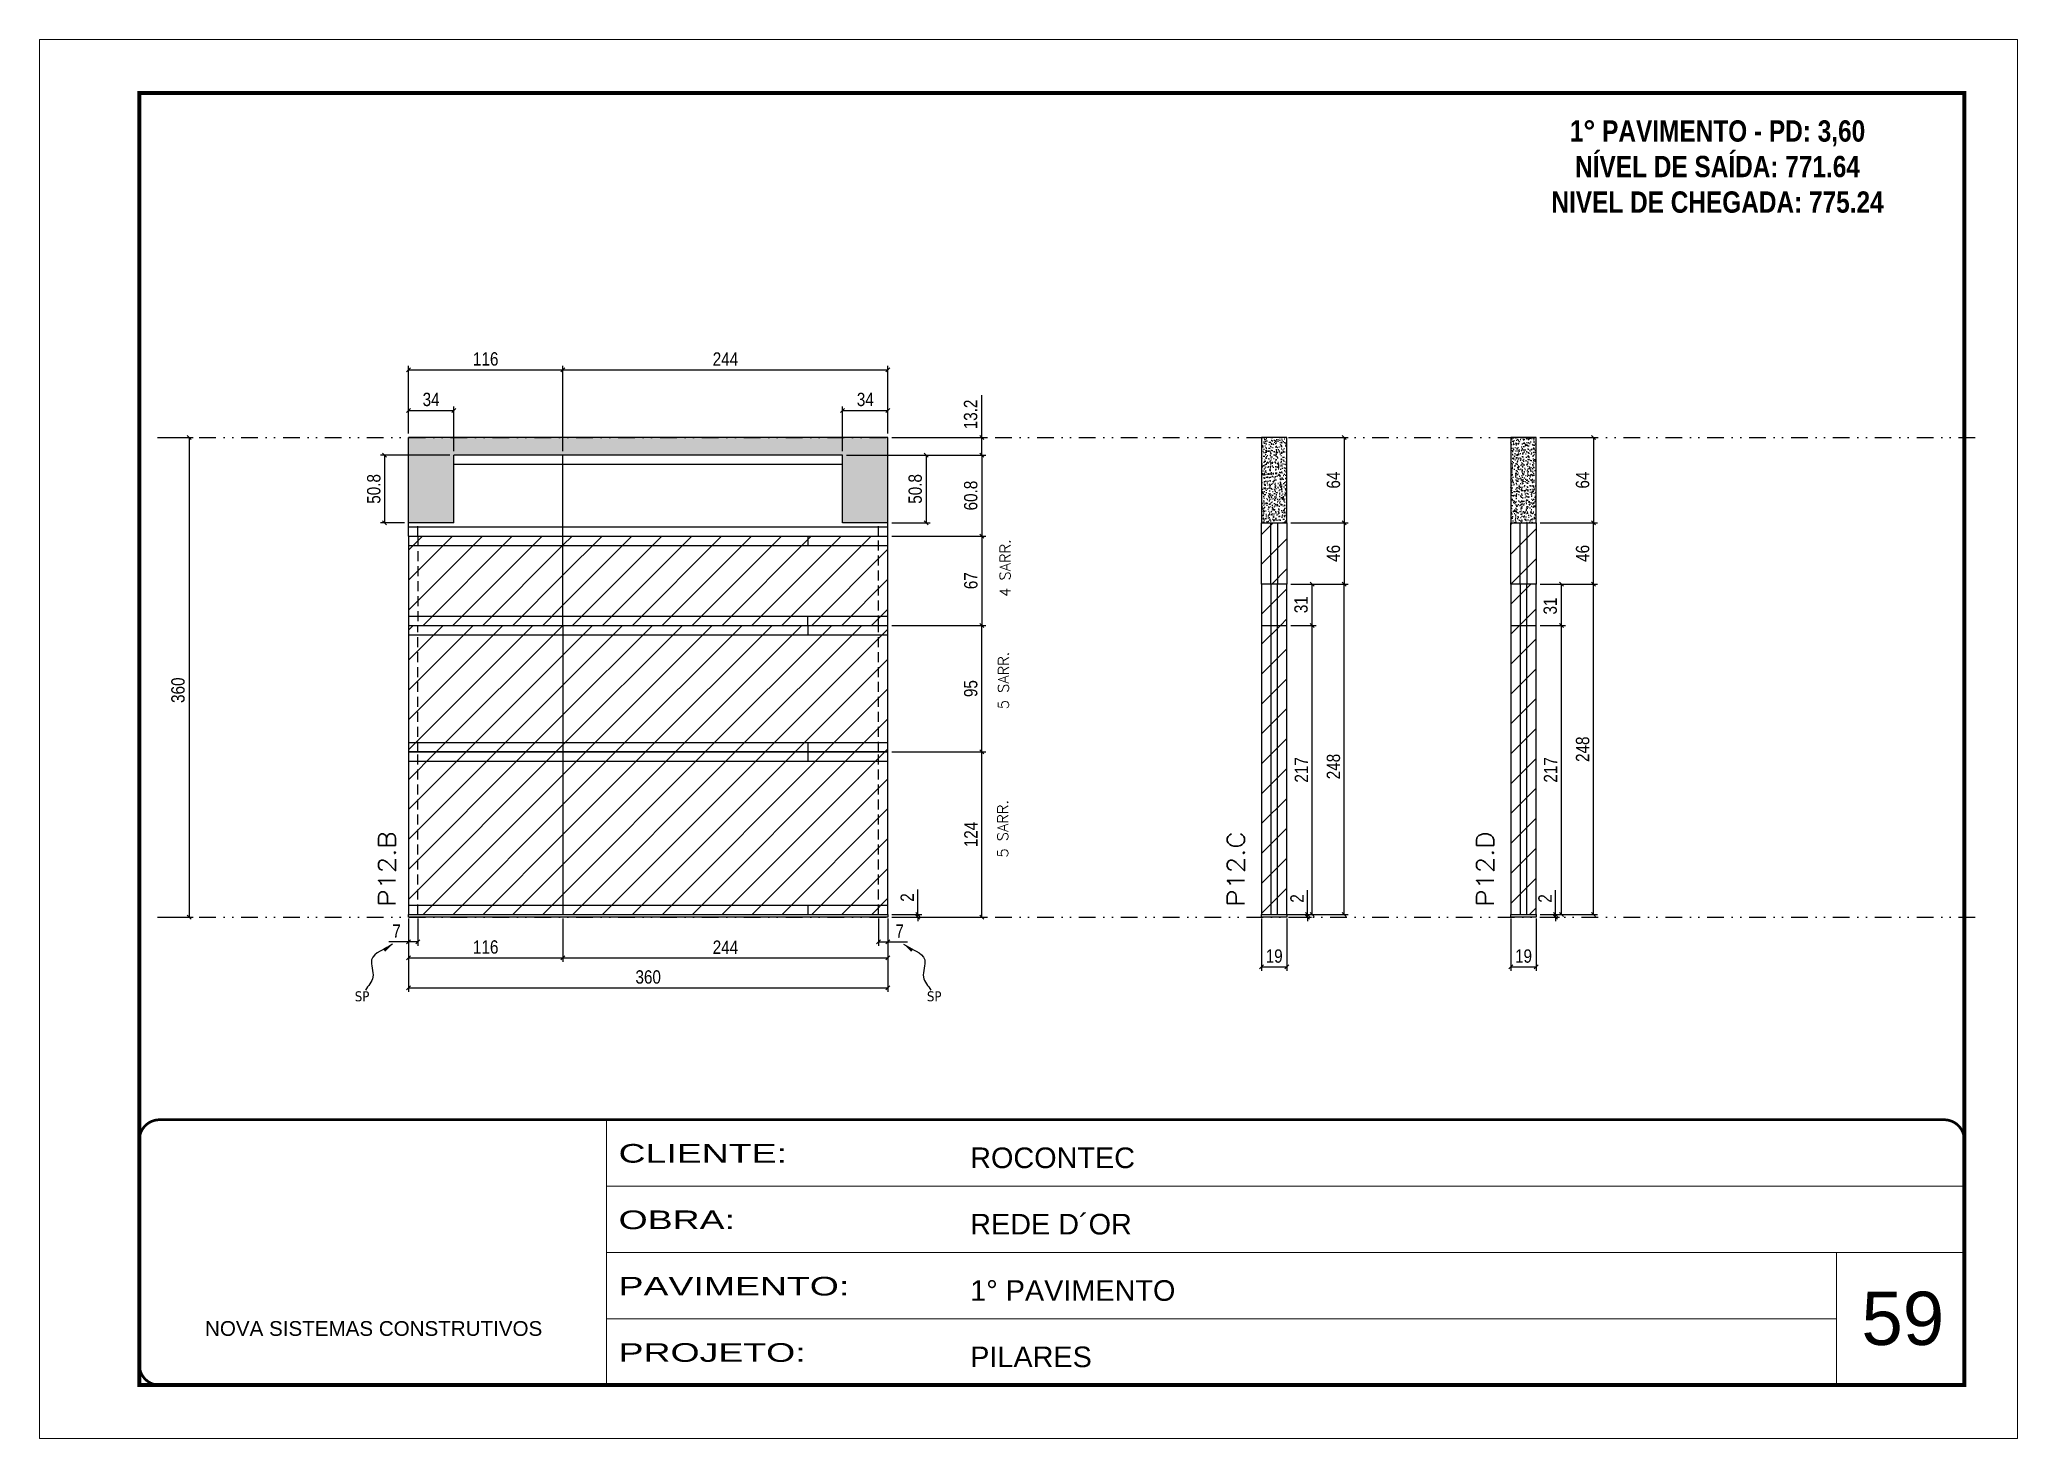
# Model space of a CAD drawing. Extents: x 2949 to 9203, y -16089 to 12527.
# Drawn here: x 6133 to 7618, y -4603 to -3553 of the extents above; entities that cross this region are included whole.
import ezdxf

# ---------------------------------------------------------------- set-up
doc = ezdxf.new("R2010")
doc.units = 0
for name, pattern in [('CONTINUO', [0]), ('DASHED', [0.75, 0.5, -0.25]), ('DIVIDE2', [0.625, 0.25, -0.125, 0, -0.125, 0, -0.125]), ('HIDDEN', [0.375, 0.25, -0.125])]:
    doc.linetypes.add(name, pattern=pattern)
for name, color, linetype, lineweight in [('CARIMBO', 255, 'Continuous', 9), ('Folhas', 255, 'Continuous', 9), ('Hachura', 251, 'Continuous', 9), ('SARRAFO DE PRESSAO', 251, 'DASHED', 9), ('Texto Seção', 7, 'Continuous', 15)]:
    doc.layers.add(name, color=color, linetype=linetype, lineweight=lineweight)
for name, color, linetype in [('COTA', 241, 'Continuous'), ('cotas', 4, 'Continuous'), ('NOMENCLATURA', 7, 'Continuous'), ('Nível', 160, 'Continuous'), ('Painéis', 200, 'Continuous'), ('SARR_2.2x7', 40, 'Continuous'), ('Sarrafo de Pressão', 42, 'HIDDEN'), ('texto', 7, 'Continuous')]:
    doc.layers.add(name, color=color, linetype=linetype)
doc.styles.add('ARIAL', font='arial.ttf')
doc.styles.add('COTA TECNICA', font='techl___.ttf', dxfattribs={"height": 10})
doc.styles.add('COTA TECNICA-50', font='techl___.ttf', dxfattribs={"height": 10})
doc.styles.add('REGUA-120', font='ROMANS.shx', dxfattribs={"height": 15})
doc.styles.add('ROMANC', font='techb___.ttf', dxfattribs={"height": 2.5})
doc.styles.add('ROMANS', font='romans.shx')
doc.styles.get("Standard").update_dxf_attribs({"font": 'arial.ttf'})
doc.styles.add('Tecnologia', font='')
doc.styles.get('Tecnologia').set_extended_font_data('Forgotten Futurist')
doc.dimstyles.new('COTA PAINEL-50', dxfattribs={"dimtxt": 10, "dimasz": 3, "dimexe": 3, "dimexo": 3, "dimgap": 3, "dimtad": 1, "dimdec": 1, "dimzin": 12, "dimdsep": 46, "dimtxsty": 'COTA TECNICA-50', "dimblk1": 'OBLIQUE', "dimblk2": 'OBLIQUE', "dimsah": 1, "dimcen": 0.9, "dimclrd": 4, "dimclre": 4, "dimclrt": 240, "dimadec": 1, "dimazin": 3, "dimtfac": 1, "dimtdec": 1, "dimtmove": 0, "dimatfit": 3, "dimfxl": 1, "dimtolj": 1, "dimtzin": 12, "dimarcsym": 0})
doc.dimstyles.new('PAINEL', dxfattribs={"dimtxt": 10, "dimasz": 3, "dimexe": 3, "dimexo": 3, "dimgap": 3, "dimtad": 1, "dimdec": 1, "dimzin": 12, "dimdsep": 46, "dimtxsty": 'COTA TECNICA', "dimblk1": 'OBLIQUE', "dimblk2": 'OBLIQUE', "dimsah": 1, "dimcen": 0.9, "dimclrd": 4, "dimclre": 4, "dimclrt": 240, "dimadec": 1, "dimazin": 3, "dimtfac": 1, "dimtdec": 1, "dimtmove": 0, "dimatfit": 3, "dimfxl": 1, "dimtolj": 1, "dimtzin": 12, "dimarcsym": 0})
doc.dimstyles.get("Standard").update_dxf_attribs({"dimtxt": 0.18, "dimasz": 0.18, "dimexe": 0.18, "dimexo": 0.0625, "dimgap": 0.09, "dimtad": 0, "dimtih": 1, "dimtoh": 1, "dimdec": 4, "dimzin": 0, "dimdsep": 46, "dimtxsty": 'Standard', "dimcen": 0.09, "dimadec": 0, "dimazin": 0, "dimtfac": 1, "dimtdec": 4, "dimtofl": 0, "dimtmove": 0, "dimatfit": 3, "dimfxl": 1, "dimtolj": 1, "dimtzin": 0, "dimarcsym": 0})
pattern_1 = [(45, (-122874.967, -36496.372), (-11.2253202, 11.2253202), [])]
pattern_2 = [(45, (0, 1148.575), (-11.22532, 11.22532), [])]

msp = doc.modelspace()

# ---------------------------------------------------------------- texts
at = {"layer": 'CARIMBO', "style": 'ARIAL'}
msp.add_text('59', height=40, dxfattribs=at).set_placement((7500.39, -4533.17))
at = {"layer": 'NOMENCLATURA', "color": 2, "insert": (7392.36, -3587.26), "char_height": 16, "attachment_point": 2, "style": 'ROMANC'}
msp.add_mtext_dynamic_manual_height_columns('\\P1° PAVIMENTO - PD: 3,60\\PNÍVEL DE SAÍDA: 771.64\\PNIVEL DE CHEGADA: 775.24', width=300.2766, gutter_width=1, heights=[0], dxfattribs=at)
at = {"layer": 'texto', "color": 0, "char_height": 7.5, "attachment_point": 5}
for insert in [(6374.7, -4271.52), (6804.25, -4271.52)]:
    msp.add_mtext('{\\fTahoma|b0|i0|c0|p34;\\C4;SP}', dxfattribs=dict(at, insert=insert))
at = {"layer": 'Texto Seção', "linetype": 'Continuous', "style": 'ROMANS'}
for s, p in [('4 SARR.', (6861.47, -3971.66)), ('5 SARR.', (6860.17, -4056.01)), ('5 SARR.', (6859.75, -4167.32))]:
    msp.add_text(s, height=8, rotation=90, dxfattribs=at).set_placement(p)
at = {"layer": 'Texto Seção', "style": 'REGUA-120', "width": 1.1}
for s, p in [('P12.B', (6399.89, -4204.14)), ('P12.C', (7037.23, -4204.14)), ('P12.D', (7224.38, -4204.14))]:
    msp.add_text(s, height=13, rotation=90, dxfattribs=at).set_placement(p)

# ---------------------------------------------------------------- blocks, each defined once
blk = doc.blocks.new('9999999999')
at = {"color": 30, "linetype": 'CONTINUO'}
for p, q in [((98564.6, 34230.2), (98564.6, 34429.4)), ((98564.6, 34379.6), (99584, 34379.6)), ((98564.6, 34329.8), (99488, 34329.8)), ((99584, 34329.8), (99488, 34329.8)), ((99488, 34329.8), (99488, 34230.2)), ((98564.6, 34280), (99488, 34280))]:
    blk.add_line(p, q, dxfattribs=at)
at = {"color": 30, "linetype": 'CONTINUO', "const_width": 2}
blk.add_lwpolyline([(99584, 34230.2), (99584, 34414.4, 0.414214), (99569, 34429.4), (98229, 34429.4, 0.414214), (98214, 34414.4), (98214, 34245.2, 0.414214), (98229, 34230.2), (99584, 34230.2)], format="xyb", dxfattribs=at)
at = {"layer": 'Folhas'}
blk.add_lwpolyline([(98139, 34190.2), (99624, 34190.2), (99624, 35240.2), (98139, 35240.2)], close=True, dxfattribs=at)
at = {"layer": 'Folhas', "color": 30, "const_width": 3}
blk.add_lwpolyline([(98214, 34230.2), (99584, 34230.2), (99584, 35200.2), (98214, 35200.2)], close=True, dxfattribs=at)
at = {"color": 7, "linetype": 'Continuous', "ltscale": 5, "style": 'ARIAL'}
for s, height, p in [('ROCONTEC', 15.48, (98837.7, 34393.1)), ('REDE D´OR', 15.48, (98837.7, 34343.3)), ('1° PAVIMENTO', 15.483, (98837.7, 34293.5)), ('NOVA SISTEMAS CONSTRUTIVOS', 11.059, (98263.2, 34267.2)), ('PILARES', 15.48, (98837.7, 34243.7))]:
    blk.add_text(s, height=height, dxfattribs=at).set_placement(p)
at = {"layer": 'Folhas', "color": 7, "style": 'Tecnologia', "width": 1.5}
for s, p in [('CLIENTE:', (98573.7, 34397.2)), ('OBRA:', (98573.7, 34347.3)), ('PAVIMENTO:', (98573.7, 34297.5)), ('PROJETO:', (98573.7, 34247.7))]:
    blk.add_text(s, height=14, dxfattribs=at).set_placement(p)
blk = doc.blocks.new('_Oblique')
at = {"color": 0, "linetype": 'ByBlock', "lineweight": -2}
blk.add_line((-0.5, -0.5), (0.5, 0.5), dxfattribs=at)
blk = doc.blocks.new('*D2251')
at = {"layer": 'cotas', "color": 4, "linetype": 'ByBlock', "lineweight": -2, "transparency": 16777216}
for p, q in [((6224, -3852), (6247.8, -3852)), ((6244.8, -3852), (6244.8, -4212)), ((6224, -4212), (6247.8, -4212))]:
    blk.add_line(p, q, dxfattribs=at)
at = {"layer": 'Defpoints', "color": 0, "linetype": 'ByBlock', "transparency": 16777216}
for p in [(6221, -3852), (6221, -4212), (6244.8, -4212)]:
    blk.add_point(p, dxfattribs=at)
at = {"layer": 'cotas', "color": 4, "linetype": 'ByBlock', "lineweight": -2, "transparency": 16777216, "xscale": 3, "yscale": 3, "zscale": 3}
for p, rotation in [((6244.8, -3852), 90), ((6244.8, -4212), 270)]:
    blk.add_blockref('_Oblique', p, dxfattribs=dict(at, rotation=rotation))
at = {"layer": 'cotas', "color": 240, "linetype": 'ByBlock', "transparency": 16777216, "insert": (6236.5, -4041.7), "char_height": 10, "attachment_point": 5, "rotation": 90, "style": 'COTA TECNICA'}
blk.add_mtext('\\A1;360', dxfattribs=at)
blk = doc.blocks.new('*D2256')
at = {"layer": 'COTA', "color": 4, "lineweight": -2, "transparency": 16777216}
for p, q in [((6409.5, -4213), (6409.5, -4268.2)), ((6769.5, -4213), (6769.5, -4268.2)), ((6409.5, -4265.2), (6769.5, -4265.2))]:
    blk.add_line(p, q, dxfattribs=at)
at = {"layer": 'Defpoints', "color": 0, "transparency": 16777216}
for p in [(6409.5, -4210), (6769.5, -4210), (6769.5, -4265.2)]:
    blk.add_point(p, dxfattribs=at)
at = {"layer": 'COTA', "color": 4, "lineweight": -2, "transparency": 16777216, "xscale": 3, "yscale": 3, "zscale": 3, "rotation": 180}
blk.add_blockref('_Oblique', (6409.5, -4265.2), dxfattribs=at)
at = {"layer": 'COTA', "color": 4, "lineweight": -2, "transparency": 16777216, "xscale": 3, "yscale": 3, "zscale": 3}
blk.add_blockref('_Oblique', (6769.5, -4265.2), dxfattribs=at)
at = {"layer": 'COTA', "color": 240, "transparency": 16777216, "insert": (6589.5, -4257), "char_height": 10, "attachment_point": 5, "style": 'COTA TECNICA'}
blk.add_mtext('\\A1;360', dxfattribs=at)
blk = doc.blocks.new('*D2257')
at = {"layer": 'COTA', "color": 4, "lineweight": -2, "transparency": 16777216}
for p, q in [((6409.5, -4215), (6409.5, -4233.5)), ((6416.5, -4213), (6416.5, -4233.5)), ((6409.5, -4230.5), (6394.7, -4230.5)), ((6416.5, -4230.5), (6409.5, -4230.5))]:
    blk.add_line(p, q, dxfattribs=at)
at = {"layer": 'Defpoints', "color": 0, "transparency": 16777216}
for p in [(6409.5, -4212), (6416.5, -4210), (6409.5, -4230.5)]:
    blk.add_point(p, dxfattribs=at)
at = {"layer": 'COTA', "color": 4, "lineweight": -2, "transparency": 16777216, "xscale": 3, "yscale": 3, "zscale": 3, "rotation": 180}
blk.add_blockref('_Oblique', (6409.5, -4230.5), dxfattribs=at)
at = {"layer": 'COTA', "color": 4, "lineweight": -2, "transparency": 16777216, "xscale": 3, "yscale": 3, "zscale": 3}
blk.add_blockref('_Oblique', (6416.5, -4230.5), dxfattribs=at)
at = {"layer": 'COTA', "color": 240, "transparency": 16777216, "insert": (6400.6, -4222.5), "char_height": 10, "attachment_point": 5, "style": 'COTA TECNICA-50'}
blk.add_mtext('\\A1;7', dxfattribs=at)
blk = doc.blocks.new('*D2258')
at = {"layer": 'COTA', "color": 4, "lineweight": -2, "transparency": 16777216}
for p, q in [((6762.5, -4213), (6762.5, -4233.5)), ((6769.5, -4215), (6769.5, -4233.5)), ((6762.5, -4230.5), (6769.5, -4230.5)), ((6769.5, -4230.5), (6784.2, -4230.5))]:
    blk.add_line(p, q, dxfattribs=at)
at = {"layer": 'Defpoints', "color": 0, "transparency": 16777216}
for p in [(6762.5, -4210), (6769.5, -4212), (6769.5, -4230.5)]:
    blk.add_point(p, dxfattribs=at)
at = {"layer": 'COTA', "color": 4, "lineweight": -2, "transparency": 16777216, "xscale": 3, "yscale": 3, "zscale": 3, "rotation": 180}
blk.add_blockref('_Oblique', (6762.5, -4230.5), dxfattribs=at)
at = {"layer": 'COTA', "color": 4, "lineweight": -2, "transparency": 16777216, "xscale": 3, "yscale": 3, "zscale": 3}
blk.add_blockref('_Oblique', (6769.5, -4230.5), dxfattribs=at)
at = {"layer": 'COTA', "color": 240, "transparency": 16777216, "insert": (6778.3, -4222.5), "char_height": 10, "attachment_point": 5, "style": 'COTA TECNICA-50'}
blk.add_mtext('\\A1;7', dxfattribs=at)
blk = doc.blocks.new('*D2259')
at = {"layer": 'COTA', "color": 4, "lineweight": -2, "transparency": 16777216}
for p, q in [((6772.5, -4088), (6842.9, -4088)), ((6839.9, -4212), (6839.9, -4088)), ((6772.5, -4212), (6842.9, -4212))]:
    blk.add_line(p, q, dxfattribs=at)
at = {"layer": 'Defpoints', "color": 0, "transparency": 16777216}
for p in [(6769.5, -4088), (6839.9, -4088), (6769.5, -4212)]:
    blk.add_point(p, dxfattribs=at)
at = {"layer": 'COTA', "color": 4, "lineweight": -2, "transparency": 16777216, "xscale": 3, "yscale": 3, "zscale": 3}
for p, rotation in [((6839.9, -4088), 90), ((6839.9, -4212), 270)]:
    blk.add_blockref('_Oblique', p, dxfattribs=dict(at, rotation=rotation))
at = {"layer": 'COTA', "color": 240, "transparency": 16777216, "insert": (6831.8, -4150), "char_height": 10, "attachment_point": 5, "rotation": 90, "style": 'COTA TECNICA-50'}
blk.add_mtext('\\A1;124', dxfattribs=at)
blk = doc.blocks.new('*D2260')
at = {"layer": 'COTA', "color": 4, "lineweight": -2, "transparency": 16777216}
for p, q in [((6792, -4210), (6792, -4191.2)), ((6772.5, -4210), (6795, -4210)), ((6772.5, -4212), (6795, -4212)), ((6792, -4212), (6792, -4210)), ((6792, -4212), (6792, -4215))]:
    blk.add_line(p, q, dxfattribs=at)
at = {"layer": 'Defpoints', "color": 0, "transparency": 16777216}
for p in [(6769.5, -4210), (6769.5, -4212), (6792, -4212)]:
    blk.add_point(p, dxfattribs=at)
at = {"layer": 'COTA', "color": 4, "lineweight": -2, "transparency": 16777216, "xscale": 3, "yscale": 3, "zscale": 3}
for p, rotation in [((6792, -4210), 270), ((6792, -4212), 90)]:
    blk.add_blockref('_Oblique', p, dxfattribs=dict(at, rotation=rotation))
at = {"layer": 'COTA', "color": 240, "transparency": 16777216, "insert": (6784, -4197.3), "char_height": 10, "attachment_point": 5, "rotation": 90, "style": 'COTA TECNICA-50'}
blk.add_mtext('\\A1;2', dxfattribs=at)
blk = doc.blocks.new('*D2261')
at = {"layer": 'COTA', "color": 4, "linetype": 'ByBlock', "lineweight": -2, "transparency": 16777216}
for p, q in [((6772.5, -3993), (6842.9, -3993)), ((6839.9, -4088), (6839.9, -3993)), ((6772.5, -4088), (6842.9, -4088))]:
    blk.add_line(p, q, dxfattribs=at)
at = {"layer": 'Defpoints', "color": 0, "linetype": 'ByBlock', "transparency": 16777216}
for p in [(6769.5, -3993), (6839.9, -3993), (6769.5, -4088)]:
    blk.add_point(p, dxfattribs=at)
at = {"layer": 'COTA', "color": 4, "linetype": 'ByBlock', "lineweight": -2, "transparency": 16777216, "xscale": 3, "yscale": 3, "zscale": 3}
for p, rotation in [((6839.9, -3993), 90), ((6839.9, -4088), 270)]:
    blk.add_blockref('_Oblique', p, dxfattribs=dict(at, rotation=rotation))
at = {"layer": 'COTA', "color": 240, "linetype": 'ByBlock', "transparency": 16777216, "insert": (6831.7, -4040.5), "char_height": 10, "attachment_point": 5, "rotation": 90, "style": 'COTA TECNICA'}
blk.add_mtext('\\A1;95', dxfattribs=at)
blk = doc.blocks.new('*D2272')
at = {"layer": 'COTA', "color": 4, "linetype": 'ByBlock', "lineweight": -2, "transparency": 16777216}
for p, q in [((6409.5, -4213), (6409.5, -4245.6)), ((6525.5, -4213), (6525.5, -4245.6)), ((6409.5, -4242.6), (6525.5, -4242.6))]:
    blk.add_line(p, q, dxfattribs=at)
at = {"layer": 'Defpoints', "color": 0, "linetype": 'ByBlock', "transparency": 16777216}
for p in [(6409.5, -4210), (6525.5, -4210), (6525.5, -4242.6)]:
    blk.add_point(p, dxfattribs=at)
at = {"layer": 'COTA', "color": 4, "linetype": 'ByBlock', "lineweight": -2, "transparency": 16777216, "xscale": 3, "yscale": 3, "zscale": 3, "rotation": 180}
blk.add_blockref('_Oblique', (6409.5, -4242.6), dxfattribs=at)
at = {"layer": 'COTA', "color": 4, "linetype": 'ByBlock', "lineweight": -2, "transparency": 16777216, "xscale": 3, "yscale": 3, "zscale": 3}
blk.add_blockref('_Oblique', (6525.5, -4242.6), dxfattribs=at)
at = {"layer": 'COTA', "color": 240, "linetype": 'ByBlock', "transparency": 16777216, "insert": (6467.5, -4234.5), "char_height": 10, "attachment_point": 5, "style": 'COTA TECNICA'}
blk.add_mtext('\\A1;116', dxfattribs=at)
blk = doc.blocks.new('*D2273')
at = {"layer": 'COTA', "color": 4, "linetype": 'ByBlock', "lineweight": -2, "transparency": 16777216}
for p, q in [((6525.5, -4213), (6525.5, -4245.6)), ((6769.5, -4215), (6769.5, -4245.6)), ((6525.5, -4242.6), (6769.5, -4242.6))]:
    blk.add_line(p, q, dxfattribs=at)
at = {"layer": 'Defpoints', "color": 0, "linetype": 'ByBlock', "transparency": 16777216}
for p in [(6525.5, -4210), (6769.5, -4212), (6769.5, -4242.6)]:
    blk.add_point(p, dxfattribs=at)
at = {"layer": 'COTA', "color": 4, "linetype": 'ByBlock', "lineweight": -2, "transparency": 16777216, "xscale": 3, "yscale": 3, "zscale": 3, "rotation": 180}
blk.add_blockref('_Oblique', (6525.5, -4242.6), dxfattribs=at)
at = {"layer": 'COTA', "color": 4, "linetype": 'ByBlock', "lineweight": -2, "transparency": 16777216, "xscale": 3, "yscale": 3, "zscale": 3}
blk.add_blockref('_Oblique', (6769.5, -4242.6), dxfattribs=at)
at = {"layer": 'COTA', "color": 240, "linetype": 'ByBlock', "transparency": 16777216, "insert": (6647.5, -4234.6), "char_height": 10, "attachment_point": 5, "style": 'COTA TECNICA'}
blk.add_mtext('\\A1;244', dxfattribs=at)
blk = doc.blocks.new('*D2252')
at = {"layer": 'COTA', "color": 4, "lineweight": -2, "transparency": 16777216}
for p, q in [((7050, -4213), (7050, -4252.4)), ((7069, -4213), (7069, -4252.4)), ((7050, -4249.4), (7069, -4249.4))]:
    blk.add_line(p, q, dxfattribs=at)
at = {"layer": 'Defpoints', "color": 0, "transparency": 16777216}
for p in [(7050, -4210), (7069, -4210), (7069, -4249.4)]:
    blk.add_point(p, dxfattribs=at)
at = {"layer": 'COTA', "color": 4, "lineweight": -2, "transparency": 16777216, "xscale": 3, "yscale": 3, "zscale": 3, "rotation": 180}
blk.add_blockref('_Oblique', (7050, -4249.4), dxfattribs=at)
at = {"layer": 'COTA', "color": 4, "lineweight": -2, "transparency": 16777216, "xscale": 3, "yscale": 3, "zscale": 3}
blk.add_blockref('_Oblique', (7069, -4249.4), dxfattribs=at)
at = {"layer": 'COTA', "color": 240, "transparency": 16777216, "insert": (7059.5, -4241.3), "char_height": 10, "attachment_point": 5, "style": 'COTA TECNICA'}
blk.add_mtext('\\A1;19', dxfattribs=at)
blk = doc.blocks.new('*D2253')
at = {"layer": 'COTA', "color": 4, "lineweight": -2, "transparency": 16777216}
for p, q in [((7084.6, -4210), (7084.6, -4191.9)), ((7072, -4210), (7087.6, -4210)), ((7072, -4212), (7087.6, -4212)), ((7084.6, -4212), (7084.6, -4210)), ((7084.6, -4212), (7084.6, -4215))]:
    blk.add_line(p, q, dxfattribs=at)
at = {"layer": 'Defpoints', "color": 0, "transparency": 16777216}
for p in [(7069, -4210), (7069, -4212), (7084.6, -4210)]:
    blk.add_point(p, dxfattribs=at)
at = {"layer": 'COTA', "color": 4, "lineweight": -2, "transparency": 16777216, "xscale": 3, "yscale": 3, "zscale": 3}
for p, rotation in [((7084.6, -4210), 270), ((7084.6, -4212), 90)]:
    blk.add_blockref('_Oblique', p, dxfattribs=dict(at, rotation=rotation))
at = {"layer": 'COTA', "color": 240, "transparency": 16777216, "insert": (7076.6, -4198), "char_height": 10, "attachment_point": 5, "rotation": 90, "style": 'COTA TECNICA-50'}
blk.add_mtext('\\A1;2', dxfattribs=at)
blk = doc.blocks.new('*D2264')
at = {"layer": 'COTA', "color": 4, "linetype": 'ByBlock', "lineweight": -2, "transparency": 16777216}
for p, q in [((7072, -3852), (7115.1, -3852)), ((7112.1, -3852), (7112.1, -3916)), ((7072, -3916), (7115.1, -3916))]:
    blk.add_line(p, q, dxfattribs=at)
at = {"layer": 'Defpoints', "color": 0, "linetype": 'ByBlock', "transparency": 16777216}
for p in [(7069, -3852), (7069, -3916), (7112.1, -3916)]:
    blk.add_point(p, dxfattribs=at)
at = {"layer": 'COTA', "color": 4, "linetype": 'ByBlock', "lineweight": -2, "transparency": 16777216, "xscale": 3, "yscale": 3, "zscale": 3}
for p, rotation in [((7112.1, -3852), 90), ((7112.1, -3916), 270)]:
    blk.add_blockref('_Oblique', p, dxfattribs=dict(at, rotation=rotation))
at = {"layer": 'COTA', "color": 240, "linetype": 'ByBlock', "transparency": 16777216, "insert": (7104, -3884), "char_height": 10, "attachment_point": 5, "rotation": 90, "style": 'COTA TECNICA'}
blk.add_mtext('\\A1;64', dxfattribs=at)
blk = doc.blocks.new('*D2265')
at = {"layer": 'COTA', "color": 4, "linetype": 'ByBlock', "lineweight": -2, "transparency": 16777216}
for p, q in [((7072, -3962), (7115.1, -3962)), ((7112.1, -4210), (7112.1, -3962)), ((7072, -4210), (7115.1, -4210))]:
    blk.add_line(p, q, dxfattribs=at)
at = {"layer": 'Defpoints', "color": 0, "linetype": 'ByBlock', "transparency": 16777216}
for p in [(7069, -3962), (7112.1, -3962), (7069, -4210)]:
    blk.add_point(p, dxfattribs=at)
at = {"layer": 'COTA', "color": 4, "linetype": 'ByBlock', "lineweight": -2, "transparency": 16777216, "xscale": 3, "yscale": 3, "zscale": 3}
for p, rotation in [((7112.1, -3962), 90), ((7112.1, -4210), 270)]:
    blk.add_blockref('_Oblique', p, dxfattribs=dict(at, rotation=rotation))
at = {"layer": 'COTA', "color": 240, "linetype": 'ByBlock', "transparency": 16777216, "insert": (7104, -4099), "char_height": 10, "attachment_point": 5, "rotation": 90, "style": 'COTA TECNICA'}
blk.add_mtext('\\A1;248', dxfattribs=at)
blk = doc.blocks.new('*D2254')
at = {"layer": 'COTA', "color": 4, "lineweight": -2, "transparency": 16777216}
for p, q in [((7237.2, -4213), (7237.2, -4252.4)), ((7256.2, -4213), (7256.2, -4252.4)), ((7237.2, -4249.4), (7256.2, -4249.4))]:
    blk.add_line(p, q, dxfattribs=at)
at = {"layer": 'Defpoints', "color": 0, "transparency": 16777216}
for p in [(7237.2, -4210), (7256.2, -4210), (7256.2, -4249.4)]:
    blk.add_point(p, dxfattribs=at)
at = {"layer": 'COTA', "color": 4, "lineweight": -2, "transparency": 16777216, "xscale": 3, "yscale": 3, "zscale": 3, "rotation": 180}
blk.add_blockref('_Oblique', (7237.2, -4249.4), dxfattribs=at)
at = {"layer": 'COTA', "color": 4, "lineweight": -2, "transparency": 16777216, "xscale": 3, "yscale": 3, "zscale": 3}
blk.add_blockref('_Oblique', (7256.2, -4249.4), dxfattribs=at)
at = {"layer": 'COTA', "color": 240, "transparency": 16777216, "insert": (7246.7, -4241.3), "char_height": 10, "attachment_point": 5, "style": 'COTA TECNICA'}
blk.add_mtext('\\A1;19', dxfattribs=at)
blk = doc.blocks.new('*D2255')
at = {"layer": 'COTA', "color": 4, "lineweight": -2, "transparency": 16777216}
for p, q in [((7270.8, -4210), (7270.8, -4191.9)), ((7259.2, -4210), (7273.8, -4210)), ((7259.2, -4212), (7273.8, -4212)), ((7270.8, -4212), (7270.8, -4210)), ((7270.8, -4212), (7270.8, -4215))]:
    blk.add_line(p, q, dxfattribs=at)
at = {"layer": 'Defpoints', "color": 0, "transparency": 16777216}
for p in [(7256.2, -4210), (7256.2, -4212), (7270.8, -4210)]:
    blk.add_point(p, dxfattribs=at)
at = {"layer": 'COTA', "color": 4, "lineweight": -2, "transparency": 16777216, "xscale": 3, "yscale": 3, "zscale": 3}
for p, rotation in [((7270.8, -4210), 270), ((7270.8, -4212), 90)]:
    blk.add_blockref('_Oblique', p, dxfattribs=dict(at, rotation=rotation))
at = {"layer": 'COTA', "color": 240, "transparency": 16777216, "insert": (7262.8, -4198), "char_height": 10, "attachment_point": 5, "rotation": 90, "style": 'COTA TECNICA-50'}
blk.add_mtext('\\A1;2', dxfattribs=at)
blk = doc.blocks.new('*D2266')
at = {"layer": 'COTA', "color": 4, "linetype": 'ByBlock', "lineweight": -2, "transparency": 16777216}
for p, q in [((7259.2, -3852), (7302.2, -3852)), ((7299.2, -3852), (7299.2, -3916)), ((7259.2, -3916), (7302.2, -3916))]:
    blk.add_line(p, q, dxfattribs=at)
at = {"layer": 'Defpoints', "color": 0, "linetype": 'ByBlock', "transparency": 16777216}
for p in [(7256.2, -3852), (7256.2, -3916), (7299.2, -3916)]:
    blk.add_point(p, dxfattribs=at)
at = {"layer": 'COTA', "color": 4, "linetype": 'ByBlock', "lineweight": -2, "transparency": 16777216, "xscale": 3, "yscale": 3, "zscale": 3}
for p, rotation in [((7299.2, -3852), 90), ((7299.2, -3916), 270)]:
    blk.add_blockref('_Oblique', p, dxfattribs=dict(at, rotation=rotation))
at = {"layer": 'COTA', "color": 240, "linetype": 'ByBlock', "transparency": 16777216, "insert": (7291.1, -3884), "char_height": 10, "attachment_point": 5, "rotation": 90, "style": 'COTA TECNICA'}
blk.add_mtext('\\A1;64', dxfattribs=at)
blk = doc.blocks.new('*D2267')
at = {"layer": 'COTA', "color": 4, "linetype": 'ByBlock', "lineweight": -2, "transparency": 16777216}
for p, q in [((7259.2, -3962), (7302.2, -3962)), ((7299.2, -4210), (7299.2, -3962)), ((7259.2, -4210), (7302.2, -4210))]:
    blk.add_line(p, q, dxfattribs=at)
at = {"layer": 'Defpoints', "color": 0, "linetype": 'ByBlock', "transparency": 16777216}
for p in [(7256.2, -3962), (7299.2, -3962), (7256.2, -4210)]:
    blk.add_point(p, dxfattribs=at)
at = {"layer": 'COTA', "color": 4, "linetype": 'ByBlock', "lineweight": -2, "transparency": 16777216, "xscale": 3, "yscale": 3, "zscale": 3}
for p, rotation in [((7299.2, -3962), 90), ((7299.2, -4210), 270)]:
    blk.add_blockref('_Oblique', p, dxfattribs=dict(at, rotation=rotation))
at = {"layer": 'COTA', "color": 240, "linetype": 'ByBlock', "transparency": 16777216, "insert": (7291.1, -4086), "char_height": 10, "attachment_point": 5, "rotation": 90, "style": 'COTA TECNICA'}
blk.add_mtext('\\A1;248', dxfattribs=at)
blk = doc.blocks.new('*D2268')
at = {"layer": 'COTA', "color": 4, "linetype": 'ByBlock', "lineweight": -2, "transparency": 16777216}
for p, q in [((7072, -3993), (7090.9, -3993)), ((7087.9, -4210), (7087.9, -3993)), ((7053, -4210), (7090.9, -4210))]:
    blk.add_line(p, q, dxfattribs=at)
at = {"layer": 'Defpoints', "color": 0, "linetype": 'ByBlock', "transparency": 16777216}
for p in [(7069, -3993), (7087.9, -3993), (7050, -4210)]:
    blk.add_point(p, dxfattribs=at)
at = {"layer": 'COTA', "color": 4, "linetype": 'ByBlock', "lineweight": -2, "transparency": 16777216, "xscale": 3, "yscale": 3, "zscale": 3}
for p, rotation in [((7087.9, -3993), 90), ((7087.9, -4210), 270)]:
    blk.add_blockref('_Oblique', p, dxfattribs=dict(at, rotation=rotation))
at = {"layer": 'COTA', "color": 240, "linetype": 'ByBlock', "transparency": 16777216, "insert": (7079.9, -4101.5), "char_height": 10, "attachment_point": 5, "rotation": 90, "style": 'COTA TECNICA'}
blk.add_mtext('\\A1;217', dxfattribs=at)
blk = doc.blocks.new('*D2269')
at = {"layer": 'COTA', "color": 4, "linetype": 'ByBlock', "lineweight": -2, "transparency": 16777216}
for p, q in [((7072, -3962), (7090.9, -3962)), ((7087.9, -3993), (7087.9, -3962)), ((7072, -3993), (7090.9, -3993))]:
    blk.add_line(p, q, dxfattribs=at)
at = {"layer": 'Defpoints', "color": 0, "linetype": 'ByBlock', "transparency": 16777216}
for p in [(7069, -3962), (7087.9, -3962), (7069, -3993)]:
    blk.add_point(p, dxfattribs=at)
at = {"layer": 'COTA', "color": 4, "linetype": 'ByBlock', "lineweight": -2, "transparency": 16777216, "xscale": 3, "yscale": 3, "zscale": 3}
for p, rotation in [((7087.9, -3962), 90), ((7087.9, -3993), 270)]:
    blk.add_blockref('_Oblique', p, dxfattribs=dict(at, rotation=rotation))
at = {"layer": 'COTA', "color": 240, "linetype": 'ByBlock', "transparency": 16777216, "insert": (7079.7, -3977.5), "char_height": 10, "attachment_point": 5, "rotation": 90, "style": 'COTA TECNICA'}
blk.add_mtext('\\A1;31', dxfattribs=at)
blk = doc.blocks.new('*D2270')
at = {"layer": 'COTA', "color": 4, "linetype": 'ByBlock', "lineweight": -2, "transparency": 16777216}
for p, q in [((7259.2, -3993), (7278.1, -3993)), ((7275.1, -4210), (7275.1, -3993)), ((7259.2, -4210), (7278.1, -4210))]:
    blk.add_line(p, q, dxfattribs=at)
at = {"layer": 'Defpoints', "color": 0, "linetype": 'ByBlock', "transparency": 16777216}
for p in [(7256.2, -3993), (7275.1, -3993), (7256.2, -4210)]:
    blk.add_point(p, dxfattribs=at)
at = {"layer": 'COTA', "color": 4, "linetype": 'ByBlock', "lineweight": -2, "transparency": 16777216, "xscale": 3, "yscale": 3, "zscale": 3}
for p, rotation in [((7275.1, -3993), 90), ((7275.1, -4210), 270)]:
    blk.add_blockref('_Oblique', p, dxfattribs=dict(at, rotation=rotation))
at = {"layer": 'COTA', "color": 240, "linetype": 'ByBlock', "transparency": 16777216, "insert": (7267, -4101.5), "char_height": 10, "attachment_point": 5, "rotation": 90, "style": 'COTA TECNICA'}
blk.add_mtext('\\A1;217', dxfattribs=at)
blk = doc.blocks.new('*D2271')
at = {"layer": 'COTA', "color": 4, "linetype": 'ByBlock', "lineweight": -2, "transparency": 16777216}
for p, q in [((7259.2, -3962), (7278.1, -3962)), ((7275.1, -3993), (7275.1, -3962)), ((7259.2, -3993), (7278.1, -3993))]:
    blk.add_line(p, q, dxfattribs=at)
at = {"layer": 'Defpoints', "color": 0, "linetype": 'ByBlock', "transparency": 16777216}
for p in [(7256.2, -3962), (7275.1, -3962), (7256.2, -3993)]:
    blk.add_point(p, dxfattribs=at)
at = {"layer": 'COTA', "color": 4, "linetype": 'ByBlock', "lineweight": -2, "transparency": 16777216, "xscale": 3, "yscale": 3, "zscale": 3}
for p, rotation in [((7275.1, -3962), 90), ((7275.1, -3993), 270)]:
    blk.add_blockref('_Oblique', p, dxfattribs=dict(at, rotation=rotation))
at = {"layer": 'COTA', "color": 240, "linetype": 'ByBlock', "transparency": 16777216, "insert": (7266.8, -3978.5), "char_height": 10, "attachment_point": 5, "rotation": 90, "style": 'COTA TECNICA'}
blk.add_mtext('\\A1;31', dxfattribs=at)
blk = doc.blocks.new('*D2262')
at = {"layer": 'COTA', "color": 4, "lineweight": -2, "transparency": 16777216}
for p, q in [((7259.2, -3916), (7302.2, -3916)), ((7299.2, -3962), (7299.2, -3916)), ((7259.2, -3962), (7302.2, -3962))]:
    blk.add_line(p, q, dxfattribs=at)
at = {"layer": 'Defpoints', "color": 0, "transparency": 16777216}
for p in [(7256.2, -3916), (7299.2, -3916), (7256.2, -3962)]:
    blk.add_point(p, dxfattribs=at)
at = {"layer": 'COTA', "color": 4, "lineweight": -2, "transparency": 16777216, "xscale": 3, "yscale": 3, "zscale": 3}
for p, rotation in [((7299.2, -3916), 90), ((7299.2, -3962), 270)]:
    blk.add_blockref('_Oblique', p, dxfattribs=dict(at, rotation=rotation))
at = {"layer": 'COTA', "color": 240, "transparency": 16777216, "insert": (7291.1, -3939), "char_height": 10, "attachment_point": 5, "rotation": 90, "style": 'COTA TECNICA'}
blk.add_mtext('\\A1;46', dxfattribs=at)
blk = doc.blocks.new('*D2263')
at = {"layer": 'COTA', "color": 4, "lineweight": -2, "transparency": 16777216}
for p, q in [((7072, -3916), (7115.1, -3916)), ((7112.1, -3916), (7112.1, -3962)), ((7072, -3962), (7115.1, -3962))]:
    blk.add_line(p, q, dxfattribs=at)
at = {"layer": 'Defpoints', "color": 0, "transparency": 16777216}
for p in [(7069, -3916), (7069, -3962), (7112.1, -3962)]:
    blk.add_point(p, dxfattribs=at)
at = {"layer": 'COTA', "color": 4, "lineweight": -2, "transparency": 16777216, "xscale": 3, "yscale": 3, "zscale": 3}
for p, rotation in [((7112.1, -3916), 90), ((7112.1, -3962), 270)]:
    blk.add_blockref('_Oblique', p, dxfattribs=dict(at, rotation=rotation))
at = {"layer": 'COTA', "color": 240, "transparency": 16777216, "insert": (7104, -3939), "char_height": 10, "attachment_point": 5, "rotation": 90, "style": 'COTA TECNICA'}
blk.add_mtext('\\A1;46', dxfattribs=at)
blk = doc.blocks.new('*D2274')
at = {"layer": 'COTA', "color": 4, "lineweight": -2, "transparency": 16777216}
for p, q in [((6772.5, -3926), (6842.9, -3926)), ((6839.9, -3926), (6839.9, -3993)), ((6772.5, -3993), (6842.9, -3993))]:
    blk.add_line(p, q, dxfattribs=at)
at = {"layer": 'Defpoints', "color": 0, "transparency": 16777216}
for p in [(6769.5, -3926), (6769.5, -3993), (6839.9, -3993)]:
    blk.add_point(p, dxfattribs=at)
at = {"layer": 'COTA', "color": 4, "lineweight": -2, "transparency": 16777216, "xscale": 3, "yscale": 3, "zscale": 3}
for p, rotation in [((6839.9, -3926), 90), ((6839.9, -3993), 270)]:
    blk.add_blockref('_Oblique', p, dxfattribs=dict(at, rotation=rotation))
at = {"layer": 'COTA', "color": 240, "transparency": 16777216, "insert": (6831.8, -3959.5), "char_height": 10, "attachment_point": 5, "rotation": 90, "style": 'COTA TECNICA'}
blk.add_mtext('\\A1;67', dxfattribs=at)
blk = doc.blocks.new('*D2277')
at = {"layer": 'COTA', "color": 4, "lineweight": -2, "transparency": 16777216}
for p, q in [((6738.5, -3865.2), (6842.9, -3865.2)), ((6839.9, -3865.2), (6839.9, -3926)), ((6772.5, -3926), (6842.9, -3926))]:
    blk.add_line(p, q, dxfattribs=at)
at = {"layer": 'Defpoints', "color": 0, "transparency": 16777216}
for p in [(6735.5, -3865.2), (6769.5, -3926), (6839.9, -3926)]:
    blk.add_point(p, dxfattribs=at)
at = {"layer": 'COTA', "color": 4, "lineweight": -2, "transparency": 16777216, "xscale": 3, "yscale": 3, "zscale": 3}
for p, rotation in [((6839.9, -3865.2), 90), ((6839.9, -3926), 270)]:
    blk.add_blockref('_Oblique', p, dxfattribs=dict(at, rotation=rotation))
at = {"layer": 'COTA', "color": 240, "transparency": 16777216, "insert": (6831.7, -3895.6), "char_height": 10, "attachment_point": 5, "rotation": 90, "style": 'COTA TECNICA-50'}
blk.add_mtext('\\A1;60.8', dxfattribs=at)
blk = doc.blocks.new('*D2278')
at = {"layer": 'COTA', "color": 4, "lineweight": -2, "transparency": 16777216}
for p, q in [((6839.9, -3852), (6839.9, -3820.3)), ((6772.5, -3852), (6842.9, -3852)), ((6839.9, -3865.2), (6839.9, -3852)), ((6738.5, -3865.2), (6842.9, -3865.2))]:
    blk.add_line(p, q, dxfattribs=at)
at = {"layer": 'Defpoints', "color": 0, "transparency": 16777216}
for p in [(6769.5, -3852), (6839.9, -3852), (6735.5, -3865.2)]:
    blk.add_point(p, dxfattribs=at)
at = {"layer": 'COTA', "color": 4, "lineweight": -2, "transparency": 16777216, "xscale": 3, "yscale": 3, "zscale": 3}
for p, rotation in [((6839.9, -3852), 90), ((6839.9, -3865.2), 270)]:
    blk.add_blockref('_Oblique', p, dxfattribs=dict(at, rotation=rotation))
at = {"layer": 'COTA', "color": 240, "transparency": 16777216, "insert": (6831.6, -3834.7), "char_height": 10, "attachment_point": 5, "rotation": 90, "style": 'COTA TECNICA-50'}
blk.add_mtext('\\A1;13.2', dxfattribs=at)
blk = doc.blocks.new('*D2279')
at = {"layer": 'COTA', "color": 4, "lineweight": -2, "transparency": 16777216}
for p, q in [((6738.5, -3865.2), (6801.1, -3865.2)), ((6798.1, -3865.2), (6798.1, -3916)), ((6772.5, -3916), (6801.1, -3916))]:
    blk.add_line(p, q, dxfattribs=at)
at = {"layer": 'Defpoints', "color": 0, "transparency": 16777216}
for p in [(6735.5, -3865.2), (6769.5, -3916), (6798.1, -3916)]:
    blk.add_point(p, dxfattribs=at)
at = {"layer": 'COTA', "color": 4, "lineweight": -2, "transparency": 16777216, "xscale": 3, "yscale": 3, "zscale": 3}
for p, rotation in [((6798.1, -3865.2), 90), ((6798.1, -3916), 270)]:
    blk.add_blockref('_Oblique', p, dxfattribs=dict(at, rotation=rotation))
at = {"layer": 'COTA', "color": 240, "transparency": 16777216, "insert": (6790, -3890.6), "char_height": 10, "attachment_point": 5, "rotation": 90, "style": 'COTA TECNICA-50'}
blk.add_mtext('\\A1;50.8', dxfattribs=at)
blk = doc.blocks.new('*D2280')
at = {"layer": 'COTA', "color": 4, "lineweight": -2, "transparency": 16777216}
for p, q in [((6440.5, -3865.2), (6388.6, -3865.2)), ((6391.6, -3865.2), (6391.6, -3916)), ((6406.5, -3916), (6388.6, -3916))]:
    blk.add_line(p, q, dxfattribs=at)
at = {"layer": 'Defpoints', "color": 0, "transparency": 16777216}
for p in [(6443.5, -3865.2), (6391.6, -3916), (6409.5, -3916)]:
    blk.add_point(p, dxfattribs=at)
at = {"layer": 'COTA', "color": 4, "lineweight": -2, "transparency": 16777216, "xscale": 3, "yscale": 3, "zscale": 3}
for p, rotation in [((6391.6, -3865.2), 90), ((6391.6, -3916), 270)]:
    blk.add_blockref('_Oblique', p, dxfattribs=dict(at, rotation=rotation))
at = {"layer": 'COTA', "color": 240, "transparency": 16777216, "insert": (6383.5, -3890.6), "char_height": 10, "attachment_point": 5, "rotation": 90, "style": 'COTA TECNICA-50'}
blk.add_mtext('\\A1;50.8', dxfattribs=at)
blk = doc.blocks.new('*D2281')
at = {"layer": 'COTA', "color": 4, "lineweight": -2, "transparency": 16777216}
for p, q in [((6409.5, -3849), (6409.5, -3798.2)), ((6409.5, -3801.2), (6525.5, -3801.2)), ((6525.5, -3862.2), (6525.5, -3798.2))]:
    blk.add_line(p, q, dxfattribs=at)
at = {"layer": 'Defpoints', "color": 0, "transparency": 16777216}
for p in [(6525.5, -3801.2), (6409.5, -3852), (6525.5, -3865.2)]:
    blk.add_point(p, dxfattribs=at)
at = {"layer": 'COTA', "color": 4, "lineweight": -2, "transparency": 16777216, "xscale": 3, "yscale": 3, "zscale": 3, "rotation": 180}
blk.add_blockref('_Oblique', (6409.5, -3801.2), dxfattribs=at)
at = {"layer": 'COTA', "color": 4, "lineweight": -2, "transparency": 16777216, "xscale": 3, "yscale": 3, "zscale": 3}
blk.add_blockref('_Oblique', (6525.5, -3801.2), dxfattribs=at)
at = {"layer": 'COTA', "color": 240, "transparency": 16777216, "insert": (6467.5, -3793.1), "char_height": 10, "attachment_point": 5, "style": 'COTA TECNICA-50'}
blk.add_mtext('\\A1;116', dxfattribs=at)
blk = doc.blocks.new('*D2282')
at = {"layer": 'COTA', "color": 4, "lineweight": -2, "transparency": 16777216}
for p, q in [((6525.5, -3862.2), (6525.5, -3798.2)), ((6525.5, -3801.2), (6769.5, -3801.2)), ((6769.5, -3849), (6769.5, -3798.2))]:
    blk.add_line(p, q, dxfattribs=at)
at = {"layer": 'Defpoints', "color": 0, "transparency": 16777216}
for p in [(6769.5, -3801.2), (6769.5, -3852), (6525.5, -3865.2)]:
    blk.add_point(p, dxfattribs=at)
at = {"layer": 'COTA', "color": 4, "lineweight": -2, "transparency": 16777216, "xscale": 3, "yscale": 3, "zscale": 3, "rotation": 180}
blk.add_blockref('_Oblique', (6525.5, -3801.2), dxfattribs=at)
at = {"layer": 'COTA', "color": 4, "lineweight": -2, "transparency": 16777216, "xscale": 3, "yscale": 3, "zscale": 3}
blk.add_blockref('_Oblique', (6769.5, -3801.2), dxfattribs=at)
at = {"layer": 'COTA', "color": 240, "transparency": 16777216, "insert": (6647.5, -3793.1), "char_height": 10, "attachment_point": 5, "style": 'COTA TECNICA-50'}
blk.add_mtext('\\A1;244', dxfattribs=at)
blk = doc.blocks.new('*D2283')
at = {"layer": 'COTA', "color": 4, "lineweight": -2, "transparency": 16777216}
for p, q in [((6409.5, -3849), (6409.5, -3828.7)), ((6443.5, -3862.2), (6443.5, -3828.7)), ((6409.5, -3831.7), (6443.5, -3831.7))]:
    blk.add_line(p, q, dxfattribs=at)
at = {"layer": 'Defpoints', "color": 0, "transparency": 16777216}
for p in [(6443.5, -3831.7), (6409.5, -3852), (6443.5, -3865.2)]:
    blk.add_point(p, dxfattribs=at)
at = {"layer": 'COTA', "color": 4, "lineweight": -2, "transparency": 16777216, "xscale": 3, "yscale": 3, "zscale": 3, "rotation": 180}
blk.add_blockref('_Oblique', (6409.5, -3831.7), dxfattribs=at)
at = {"layer": 'COTA', "color": 4, "lineweight": -2, "transparency": 16777216, "xscale": 3, "yscale": 3, "zscale": 3}
blk.add_blockref('_Oblique', (6443.5, -3831.7), dxfattribs=at)
at = {"layer": 'COTA', "color": 240, "transparency": 16777216, "insert": (6426.5, -3823.5), "char_height": 10, "attachment_point": 5, "style": 'COTA TECNICA-50'}
blk.add_mtext('\\A1;34', dxfattribs=at)
blk = doc.blocks.new('*D2284')
at = {"layer": 'COTA', "color": 4, "lineweight": -2, "transparency": 16777216}
for p, q in [((6735.5, -3862.2), (6735.5, -3828.7)), ((6769.5, -3849), (6769.5, -3828.7)), ((6735.5, -3831.7), (6769.5, -3831.7))]:
    blk.add_line(p, q, dxfattribs=at)
at = {"layer": 'Defpoints', "color": 0, "transparency": 16777216}
for p in [(6769.5, -3831.7), (6769.5, -3852), (6735.5, -3865.2)]:
    blk.add_point(p, dxfattribs=at)
at = {"layer": 'COTA', "color": 4, "lineweight": -2, "transparency": 16777216, "xscale": 3, "yscale": 3, "zscale": 3, "rotation": 180}
blk.add_blockref('_Oblique', (6735.5, -3831.7), dxfattribs=at)
at = {"layer": 'COTA', "color": 4, "lineweight": -2, "transparency": 16777216, "xscale": 3, "yscale": 3, "zscale": 3}
blk.add_blockref('_Oblique', (6769.5, -3831.7), dxfattribs=at)
at = {"layer": 'COTA', "color": 240, "transparency": 16777216, "insert": (6752.5, -3823.5), "char_height": 10, "attachment_point": 5, "style": 'COTA TECNICA-50'}
blk.add_mtext('\\A1;34', dxfattribs=at)

# ---------------------------------------------------------------- dimensions: what is measured, and where the dimension line sits
at = {"layer": 'COTA'}
for base, p1, p2, picture, middle in [((6525.47, -3801.19), (6409.47, -3852.03), (6525.47, -3865.23), '*D2281', (6467.47, -3793.09)), ((6769.47, -3801.19), (6525.47, -3865.23), (6769.47, -3852.03), '*D2282', (6647.47, -3793.12)), ((6443.47, -3831.68), (6409.47, -3852.03), (6443.47, -3865.23), '*D2283', (6426.47, -3823.46)), ((6769.47, -3831.68), (6735.47, -3865.23), (6769.47, -3852.03), '*D2284', (6752.47, -3823.46)), ((6769.47, -4230.54), (6762.47, -4210.03), (6769.47, -4212.03), '*D2258', (6778.34, -4222.47))]:
    dim = msp.add_linear_dim(base=base, p1=p1, p2=p2, dimstyle='COTA PAINEL-50', dxfattribs=at)
    dim.commit()
    dim.dimension.update_dxf_attribs({"geometry": picture, "text_midpoint": middle})
for base, p1, p2, angle, dimstyle, picture, middle in [((6839.87, -3852.03), (6735.47, -3865.23), (6769.47, -3852.03), 90, 'COTA PAINEL-50', '*D2278', (6831.65, -3834.67)), ((6391.61, -3916.03), (6443.47, -3865.23), (6409.47, -3916.03), 90, 'COTA PAINEL-50', '*D2280', (6383.47, -3890.63)), ((6839.87, -3926.03), (6735.47, -3865.23), (6769.47, -3926.03), 90, 'COTA PAINEL-50', '*D2277', (6831.74, -3895.63)), ((6798.12, -3916.03), (6735.47, -3865.23), (6769.47, -3916.03), 90, 'COTA PAINEL-50', '*D2279', (6789.99, -3890.63)), ((7112.11, -3962.03), (7069.03, -3916.03), (7069.03, -3962.03), 90, 'PAINEL', '*D2263', (7104.01, -3939.03)), ((7299.24, -3916.03), (7256.15, -3962.03), (7256.15, -3916.03), 90, 'PAINEL', '*D2262', (7291.13, -3939.03)), ((6839.87, -3993.03), (6769.47, -3926.03), (6769.47, -3993.03), 90, 'PAINEL', '*D2274', (6831.76, -3959.53)), ((6839.87, -4088.03), (6769.47, -4212.03), (6769.47, -4088.03), 90, 'COTA PAINEL-50', '*D2259', (6831.79, -4150.03)), ((6409.47, -4230.54), (6416.47, -4210.03), (6409.47, -4212.03), 180, 'COTA PAINEL-50', '*D2257', (6400.61, -4222.47))]:
    dim = msp.add_linear_dim(base=base, p1=p1, p2=p2, angle=angle, dimstyle=dimstyle, dxfattribs=at)
    dim.commit()
    dim.dimension.update_dxf_attribs({"geometry": picture, "text_midpoint": middle})
at = {"layer": 'COTA', "linetype": 'ByBlock'}
for base, p1, p2, picture, middle in [((7112.11, -3916.03), (7069.03, -3852.03), (7069.03, -3916.03), '*D2264', (7104.01, -3884.03)), ((7299.24, -3916.03), (7256.15, -3852.03), (7256.15, -3916.03), '*D2266', (7291.13, -3884.03)), ((7299.24, -3962.03), (7256.15, -4210.03), (7256.15, -3962.03), '*D2267', (7291.14, -4086.03)), ((7087.93, -3993.03), (7050.03, -4210.03), (7069.03, -3993.03), '*D2268', (7079.86, -4101.53)), ((7275.06, -3993.03), (7256.15, -4210.03), (7256.15, -3993.03), '*D2270', (7266.99, -4101.53))]:
    dim = msp.add_linear_dim(base=base, p1=p1, p2=p2, angle=90, dimstyle='PAINEL', dxfattribs=at)
    dim.commit()
    dim.dimension.update_dxf_attribs({"geometry": picture, "text_midpoint": middle})
dim = msp.add_linear_dim(base=(7112.11, -3962.03), p1=(7069.03, -4210.03), p2=(7069.03, -3962.03), angle=90, dimstyle='PAINEL', dxfattribs=at)
dim.commit()
dim.dimension.update_dxf_attribs({"geometry": '*D2265', "text_midpoint": (7112.11, -4099.03), "dimtype": 160})
for base, p1, p2, picture, middle in [((7087.93, -3962.03), (7069.03, -3993.03), (7069.03, -3962.03), '*D2269', (7087.93, -3977.53)), ((7275.06, -3962.03), (7256.15, -3993.03), (7256.15, -3962.03), '*D2271', (7275.06, -3978.55))]:
    dim = msp.add_linear_dim(base=base, p1=p1, p2=p2, angle=90, dimstyle='PAINEL', override={"dimtmove": 1}, dxfattribs=at)
    dim.commit()
    dim.dimension.update_dxf_attribs({"geometry": picture, "text_midpoint": middle, "dimtype": 160})
dim = msp.add_linear_dim(base=(6839.87, -3993.03), p1=(6769.47, -4088.03), p2=(6769.47, -3993.03), angle=90, dimstyle='PAINEL', override={"dimtmove": 1}, dxfattribs=at)
dim.commit()
dim.dimension.update_dxf_attribs({"geometry": '*D2261', "text_midpoint": (6831.73, -4040.53)})
at = {"layer": 'COTA'}
for base, p1, p2, picture, middle in [((6792, -4212.03), (6769.47, -4210.03), (6769.47, -4212.03), '*D2260', (6792, -4197.29)), ((7084.56, -4210.03), (7069.03, -4212.03), (7069.03, -4210.03), '*D2253', (7084.56, -4197.98)), ((7270.76, -4210.03), (7256.15, -4212.03), (7256.15, -4210.03), '*D2255', (7270.76, -4197.98))]:
    dim = msp.add_linear_dim(base=base, p1=p1, p2=p2, angle=90, dimstyle='COTA PAINEL-50', dxfattribs=at)
    dim.commit()
    dim.dimension.update_dxf_attribs({"geometry": picture, "text_midpoint": middle, "dimtype": 160})
for base, p1, p2, picture, middle in [((6769.47, -4265.22), (6409.47, -4210.03), (6769.47, -4210.03), '*D2256', (6589.47, -4257)), ((7069.03, -4249.38), (7050.03, -4210.03), (7069.03, -4210.03), '*D2252', (7059.53, -4241.29)), ((7256.15, -4249.38), (7237.15, -4210.03), (7256.15, -4210.03), '*D2254', (7246.65, -4241.29))]:
    dim = msp.add_linear_dim(base=base, p1=p1, p2=p2, dimstyle='PAINEL', override={"dimarcsym": 2}, dxfattribs=at)
    dim.commit()
    dim.dimension.update_dxf_attribs({"geometry": picture, "text_midpoint": middle})
at = {"layer": 'COTA', "linetype": 'ByBlock'}
dim = msp.add_linear_dim(base=(6525.47, -4242.63), p1=(6409.47, -4210.03), p2=(6525.47, -4210.03), dimstyle='PAINEL', dxfattribs=at)
dim.commit()
dim.dimension.update_dxf_attribs({"geometry": '*D2272', "text_midpoint": (6467.47, -4234.53)})
dim = msp.add_linear_dim(base=(6769.47, -4242.63), p1=(6525.47, -4210.03), p2=(6769.47, -4212.03), dimstyle='PAINEL', override={"dimtmove": 1}, dxfattribs=at)
dim.commit()
dim.dimension.update_dxf_attribs({"geometry": '*D2273', "text_midpoint": (6647.47, -4234.56)})
at = {"layer": 'cotas', "linetype": 'ByBlock'}
dim = msp.add_linear_dim(base=(6244.75, -4212.03), p1=(6221.03, -3852.03), p2=(6221.03, -4212.03), angle=90, dimstyle='PAINEL', dxfattribs=at)
dim.commit()
dim.dimension.update_dxf_attribs({"geometry": '*D2251', "text_midpoint": (6244.75, -4041.67), "dimtype": 160})

# ---------------------------------------------------------------- hatches: boundary and pattern name
at = {"layer": 'COTA', "linetype": 'ByBlock'}
h = msp.add_hatch(dxfattribs=at)
h.set_pattern_fill('AR-CONC', color=256, scale=0.03)
h.set_pattern_definition([(50, (0, 1148.575), (5.46554, -0.4781726), [0.5715, -6.2865]), (355, (0, 1148.575), (-1.0573026, 5.7317054), [0.4572, -5.0292175]), (100.451445, (0.4555, 1148.535), (4.4082374, 5.2535326), [0.4857003, -5.3427073]), (46.1842, (0, 1150.099), (8.132371, -1.26127), [0.85725, -9.42975]), (96.63556, (0.678, 1149.994), (7.122124, 7.422784), [0.728551, -8.014068]), (351.18415, (0, 1150.099), (7.122124, 7.422784), [0.685799, -7.543792]), (21, (0.762, 1149.718), (4.5484317, -3.067956), [0.5715, -6.2865]), (326, (0.762, 1149.718), (1.854061, 5.525639), [0.4572, -5.0292]), (71.451445, (1.141, 1149.4624), (6.4024926, 2.457683), [0.4857003, -5.342698]), (37.5, (0, 1148.5751), (0.0926581, 2.53665117), [0, -4.96824, 0, -5.1054, 0, -5.04825]), (7.5, (0, 1148.575), (2.0045899, 3.00541724), [0, -2.91084, 0, -4.85394, 0, -1.92405]), (327.5, (-1.6993, 1148.5751), (4.06771786, -0.1718623), [0, -1.905, 0, -5.9436, 0, -7.8867]), (317.5, (-2.4613, 1148.575), (4.4438754, 0.7627947), [0, -2.4765, 0, -3.94716, 0, -5.6007])])
h.paths.add_polyline_path([(6769.47, -3852.03), (6409.47, -3852.03), (6409.47, -3916.03), (6443.47, -3916.03), (6443.47, -3865.23), (6735.47, -3865.23), (6735.47, -3916.03), (6769.47, -3916.03)])
h = msp.add_hatch(dxfattribs=at)
h.set_pattern_fill('AR-CONC', color=256, scale=0.03)
h.set_pattern_definition([(50, (-124621.552, -37641.947), (5.46554007, -0.47817257), [0.5715, -6.2865]), (355, (-124621.552, -37641.947), (-1.05730264, 5.73170536), [0.4572, -5.02921753]), (100.4514447, (-124621.0967, -37641.987), (4.40823741, 5.25353256), [0.48570026, -5.34270734]), (46.1842, (-124621.552, -37640.423), (8.13237123, -1.26126984), [0.85725, -9.42975]), (96.6355576, (-124620.8744, -37640.528), (7.122124, 7.42278374), [0.7285507, -8.01406824]), (351.184151, (-124621.552, -37640.423), (7.122124, 7.42278374), [0.685799, -7.54379196]), (21, (-124620.79, -37640.804), (4.54843174, -3.06795595), [0.5715, -6.2865]), (326, (-124620.79, -37640.804), (1.85406085, 5.52563898), [0.4572, -5.0292]), (71.451445, (-124620.411, -37641.0596), (6.40249258, 2.45768307), [0.48570026, -5.34269813]), (37.5, (-124621.5521, -37641.947), (0.092658098, 2.536651166), [0, -4.96824, 0, -5.1054, 0, -5.04825]), (7.5, (-124621.552, -37641.947), (2.004589875, 3.005417245), [0, -2.91084, 0, -4.85394, 0, -1.92405]), (327.5, (-124623.2514, -37641.947), (4.067717855, -0.17186232), [0, -1.905, 0, -5.9436, 0, -7.8867]), (317.5, (-124624.0134, -37641.947), (4.44387544, 0.76279473), [0, -2.4765, 0, -3.94716, 0, -5.6007])])
h.paths.add_polyline_path([(7069.03, -3852.03), (7050.03, -3852.03), (7050.03, -3916.03), (7069.03, -3916.03)])
h = msp.add_hatch(dxfattribs=at)
h.set_pattern_fill('AR-CONC', color=256, scale=0.03)
h.set_pattern_definition([(50, (-124654.5, -37661.947), (5.46554007, -0.47817257), [0.5715, -6.2865]), (355, (-124654.5, -37661.947), (-1.05730264, 5.73170536), [0.4572, -5.02921753]), (100.4514447, (-124654.0446, -37661.987), (4.40823741, 5.25353256), [0.48570026, -5.34270734]), (46.1842, (-124654.5, -37660.423), (8.13237123, -1.26126984), [0.85725, -9.42975]), (96.6355576, (-124653.822, -37660.528), (7.122124, 7.42278374), [0.7285507, -8.01406824]), (351.184151, (-124654.5, -37660.423), (7.122124, 7.42278374), [0.685799, -7.54379196]), (21, (-124653.738, -37660.804), (4.54843174, -3.06795595), [0.5715, -6.2865]), (326, (-124653.738, -37660.804), (1.85406085, 5.52563898), [0.4572, -5.0292]), (71.451445, (-124653.359, -37661.0596), (6.40249258, 2.45768307), [0.48570026, -5.34269813]), (37.5, (-124654.5, -37661.947), (0.092658098, 2.536651166), [0, -4.96824, 0, -5.1054, 0, -5.04825]), (7.5, (-124654.5, -37661.947), (2.004589875, 3.005417245), [0, -2.91084, 0, -4.85394, 0, -1.92405]), (327.5, (-124656.1993, -37661.947), (4.067717855, -0.17186232), [0, -1.905, 0, -5.9436, 0, -7.8867]), (317.5, (-124656.9613, -37661.947), (4.44387544, 0.76279473), [0, -2.4765, 0, -3.94716, 0, -5.6007])])
h.paths.add_polyline_path([(7256.15, -3852.03), (7237.15, -3852.03), (7237.15, -3916.03), (7256.15, -3916.03)])
at = {"layer": 'Hachura'}
h = msp.add_hatch(dxfattribs=at)
h.set_pattern_fill('ANSI31', color=256, scale=5)
h.set_pattern_definition(pattern_2)
h.paths.add_polyline_path([(7069.03, -3916.03), (7050.03, -3916.03), (7050.03, -3962.03), (7069.03, -3962.03)])
h = msp.add_hatch(dxfattribs=at)
h.set_pattern_fill('ANSI31', color=256, scale=5)
h.set_pattern_definition(pattern_2)
h.paths.add_polyline_path([(7256.15, -3916.03), (7237.15, -3916.03), (7237.15, -3962.03), (7256.15, -3962.03)])
h = msp.add_hatch(dxfattribs=at)
h.set_pattern_fill('ANSI31', color=256, scale=5)
h.set_pattern_definition(pattern_2)
h.paths.add_polyline_path([(6409.47, -3926.03), (6409.47, -3993.03), (6525.47, -3993.03), (6525.47, -3926.03)])
h = msp.add_hatch(dxfattribs=at)
h.set_pattern_fill('ANSI31', color=256, scale=5)
h.set_pattern_definition(pattern_2)
h.paths.add_polyline_path([(6525.47, -3926.03), (6525.47, -3993.03), (6769.47, -3993.03), (6769.47, -3926.03)])
at = {"layer": 'Hachura', "linetype": 'ByBlock'}
h = msp.add_hatch(dxfattribs=at)
h.set_pattern_fill('ANSI31', color=256, scale=5)
h.set_pattern_definition(pattern_1)
h.paths.add_polyline_path([(7050.03, -3993.03), (7069.03, -3993.03), (7069.03, -3962.03), (7050.03, -3962.03)])
h = msp.add_hatch(dxfattribs=at)
h.set_pattern_fill('ANSI31', color=256, scale=5)
h.set_pattern_definition(pattern_1)
h.paths.add_polyline_path([(7237.15, -3993.03), (7256.15, -3993.03), (7256.15, -3962.03), (7237.15, -3962.03)])
h = msp.add_hatch(dxfattribs=at)
h.set_pattern_fill('ANSI31', color=256, scale=5)
h.set_pattern_definition(pattern_1)
h.paths.add_polyline_path([(6525.47, -3993.03), (6409.47, -3993.03), (6409.47, -4088.03), (6525.47, -4088.03)])
h = msp.add_hatch(dxfattribs=at)
h.set_pattern_fill('ANSI31', color=256, scale=5)
h.set_pattern_definition(pattern_1)
h.paths.add_polyline_path([(6769.47, -3993.03), (6525.47, -3993.03), (6525.47, -4088.03), (6769.47, -4088.03)])
h = msp.add_hatch(dxfattribs=at)
h.set_pattern_fill('ANSI31', color=256, scale=5)
h.set_pattern_definition(pattern_1)
h.paths.add_polyline_path([(7050.03, -4210.03), (7069.03, -4210.03), (7069.03, -3993.03), (7050.03, -3993.03)])
h = msp.add_hatch(dxfattribs=at)
h.set_pattern_fill('ANSI31', color=256, scale=5)
h.set_pattern_definition(pattern_1)
h.paths.add_polyline_path([(7256.15, -3993.03), (7237.15, -3993.03), (7237.15, -4210.03), (7256.15, -4210.03)])
h = msp.add_hatch(dxfattribs=at)
h.set_pattern_fill('ANSI31', color=256, scale=5)
h.set_pattern_definition(pattern_1)
h.paths.add_polyline_path([(6409.47, -4088.03), (6409.47, -4210.03), (6525.47, -4210.03), (6525.47, -4088.03)])
h = msp.add_hatch(dxfattribs=at)
h.set_pattern_fill('ANSI31', color=256, scale=5)
h.set_pattern_definition(pattern_1)
h.paths.add_polyline_path([(6525.47, -4088.03), (6525.47, -4210.03), (6769.47, -4210.03), (6769.47, -4088.03)])

# ---------------------------------------------------------------- linework, layer by layer
at = {"layer": 'COTA', "linetype": 'ByBlock'}
for p, q in [((6769.47, -3852.03), (6409.47, -3852.03)), ((6409.47, -3916.03), (6409.47, -3852.03)), ((6769.47, -3916.03), (6769.47, -3852.03))]:
    msp.add_line(p, q, dxfattribs=at)
for points in [[(7050.03, -3916.03), (7069.03, -3916.03), (7069.03, -3852.03), (7050.03, -3852.03)], [(7237.15, -3916.03), (7256.15, -3916.03), (7256.15, -3852.03), (7237.15, -3852.03)]]:
    msp.add_lwpolyline(points, close=True, dxfattribs=at)
at = {"layer": 'Nível', "color": 4, "linetype": 'DIVIDE2', "ltscale": 50}
for p, q in [((6221.03, -3852.03), (7591.03, -3852.03)), ((6221.03, -4212.03), (7591.03, -4212.03))]:
    msp.add_line(p, q, dxfattribs=at)
at = {"layer": 'Painéis'}
for p, q in [((6443.47, -3916.03), (6443.47, -3865.23)), ((6735.47, -3865.23), (6443.47, -3865.23)), ((6525.47, -3993.03), (6525.47, -3865.23)), ((6735.47, -3916.03), (6735.47, -3865.23)), ((6409.47, -3926.03), (6409.47, -3916.03)), ((6443.47, -3916.03), (6409.47, -3916.03)), ((6769.47, -3916.03), (6735.47, -3916.03)), ((6769.47, -3926.03), (6769.47, -3916.03)), ((7050.03, -3916.03), (7069.03, -3916.03)), ((7050.03, -3962.03), (7050.03, -3916.03)), ((7069.03, -3916.03), (7069.03, -3962.03)), ((7237.15, -3916.03), (7256.15, -3916.03)), ((7237.15, -3962.03), (7237.15, -3916.03)), ((7256.15, -3916.03), (7256.15, -3962.03)), ((6409.47, -3926.03), (6409.47, -3993.03)), ((6409.47, -3926.03), (6769.47, -3926.03)), ((6769.47, -3993.03), (6769.47, -3926.03)), ((7050.03, -3962.03), (7050.03, -4210.03)), ((7069.03, -3962.03), (7050.03, -3962.03)), ((7069.03, -3962.03), (7050.03, -3962.03)), ((7069.03, -4210.03), (7069.03, -3962.03)), ((7256.15, -3962.03), (7237.15, -3962.03)), ((7237.15, -3962.03), (7237.15, -4210.03)), ((7256.15, -3962.03), (7237.15, -3962.03)), ((7256.15, -4210.03), (7256.15, -3962.03)), ((6409.47, -3993.03), (6409.47, -4210.03)), ((6409.47, -3993.03), (6769.47, -3993.03)), ((6525.47, -3993.03), (6525.47, -4210.03)), ((6769.47, -4210.03), (6769.47, -3993.03)), ((7050.03, -3993.03), (7069.03, -3993.03)), ((7237.15, -3993.03), (7256.15, -3993.03)), ((6769.47, -4088.03), (6409.47, -4088.03)), ((6409.47, -4088.03), (6769.47, -4088.03)), ((6409.47, -4210.03), (6769.47, -4210.03)), ((7050.03, -4210.03), (7069.03, -4210.03)), ((7237.15, -4210.03), (7256.15, -4210.03))]:
    msp.add_line(p, q, dxfattribs=at)
for points in [[(6409.47, -4210.03), (6769.47, -4210.03), (6769.47, -4212.03), (6409.47, -4212.03)], [(7050.03, -4210.03), (7069.03, -4210.03), (7069.03, -4212.03), (7050.03, -4212.03)], [(7237.15, -4210.03), (7256.15, -4210.03), (7256.15, -4212.03), (7237.15, -4212.03)]]:
    msp.add_lwpolyline(points, close=True, dxfattribs=at)
at = {"layer": 'SARR_2.2x7'}
for p, q in [((6525.47, -3872.23), (6443.47, -3872.23)), ((6735.47, -3872.23), (6525.47, -3872.23)), ((6409.47, -3919.03), (6525.47, -3919.03)), ((6525.47, -3919.03), (6769.47, -3919.03)), ((7057.03, -3962.03), (7057.03, -3916.03)), ((7062.03, -3916.03), (7062.03, -3962.03)), ((7244.15, -3962.03), (7244.15, -3916.03)), ((7249.15, -3916.03), (7249.15, -3962.03)), ((6409.47, -3933.03), (6709.47, -3933.03)), ((6709.47, -3926.03), (6709.47, -3933.03)), ((6709.47, -3933.03), (6769.47, -3933.03)), ((7057.03, -3962.03), (7057.03, -4210.03)), ((7062.03, -4210.03), (7062.03, -3962.03)), ((7244.15, -3962.03), (7244.15, -4210.03)), ((7249.15, -4210.03), (7249.15, -3962.03)), ((6409.47, -3986.03), (6709.47, -3986.03)), ((6709.47, -3986.03), (6769.47, -3986.03)), ((6709.47, -3993.03), (6709.47, -3986.03)), ((6709.47, -3993.03), (6709.47, -4000.03)), ((6409.47, -4000.03), (6709.47, -4000.03)), ((6709.47, -4000.03), (6769.47, -4000.03)), ((6409.47, -4081.03), (6709.47, -4081.03)), ((6709.47, -4081.03), (6769.47, -4081.03)), ((6709.47, -4081.03), (6709.47, -4088.03)), ((6409.47, -4095.03), (6709.47, -4095.03)), ((6709.47, -4088.03), (6709.47, -4095.03)), ((6709.47, -4095.03), (6769.47, -4095.03)), ((6409.47, -4203.03), (6709.47, -4203.03)), ((6709.47, -4203.03), (6769.47, -4203.03)), ((6709.47, -4203.03), (6709.47, -4210.03))]:
    msp.add_line(p, q, dxfattribs=at)
at = {"layer": 'Sarrafo de Pressão', "ltscale": 30}
for p, q in [((6416.47, -3926.03), (6416.47, -3916.03)), ((6762.47, -3926.03), (6762.47, -3916.03)), ((6416.47, -3926.03), (6416.47, -3993.03)), ((6762.47, -3993.03), (6762.47, -3926.03)), ((6416.47, -4088.03), (6416.47, -3993.03)), ((6762.47, -4088.03), (6762.47, -3993.03)), ((6416.47, -4210.03), (6416.47, -4088.03)), ((6762.47, -4210.03), (6762.47, -4088.03))]:
    msp.add_line(p, q, dxfattribs=at)

# ---------------------------------------------------------------- block references
at = {"layer": 'SARRAFO DE PRESSAO', "color": 6, "linetype": 'ByBlock'}
msp.add_blockref('9999999999', (-92006.44, -38793.52), dxfattribs=at)

msp.set_redraw_order([(e.dxf.handle, doc.entitydb.next_handle()) for e in msp.query("TEXT MTEXT ATTDEF DIMENSION ARC_DIMENSION")])  # texts and dimensions are drawn at this point

# ---------------------------------------------------------------- leaders
at = {"layer": 'COTA', "path_type": 1}
for points in [[(6397.64, -4232.21), (6381.86, -4244.05), (6382.78, -4257.06), (6377.23, -4266.84)], [(6781.3, -4232.21), (6797.09, -4244.05), (6796.16, -4257.06), (6801.72, -4266.84)]]:
    msp.add_leader(points, dimstyle='Standard', override={"dimasz": 8}, dxfattribs=at)

doc.saveas('drawing.dxf')
